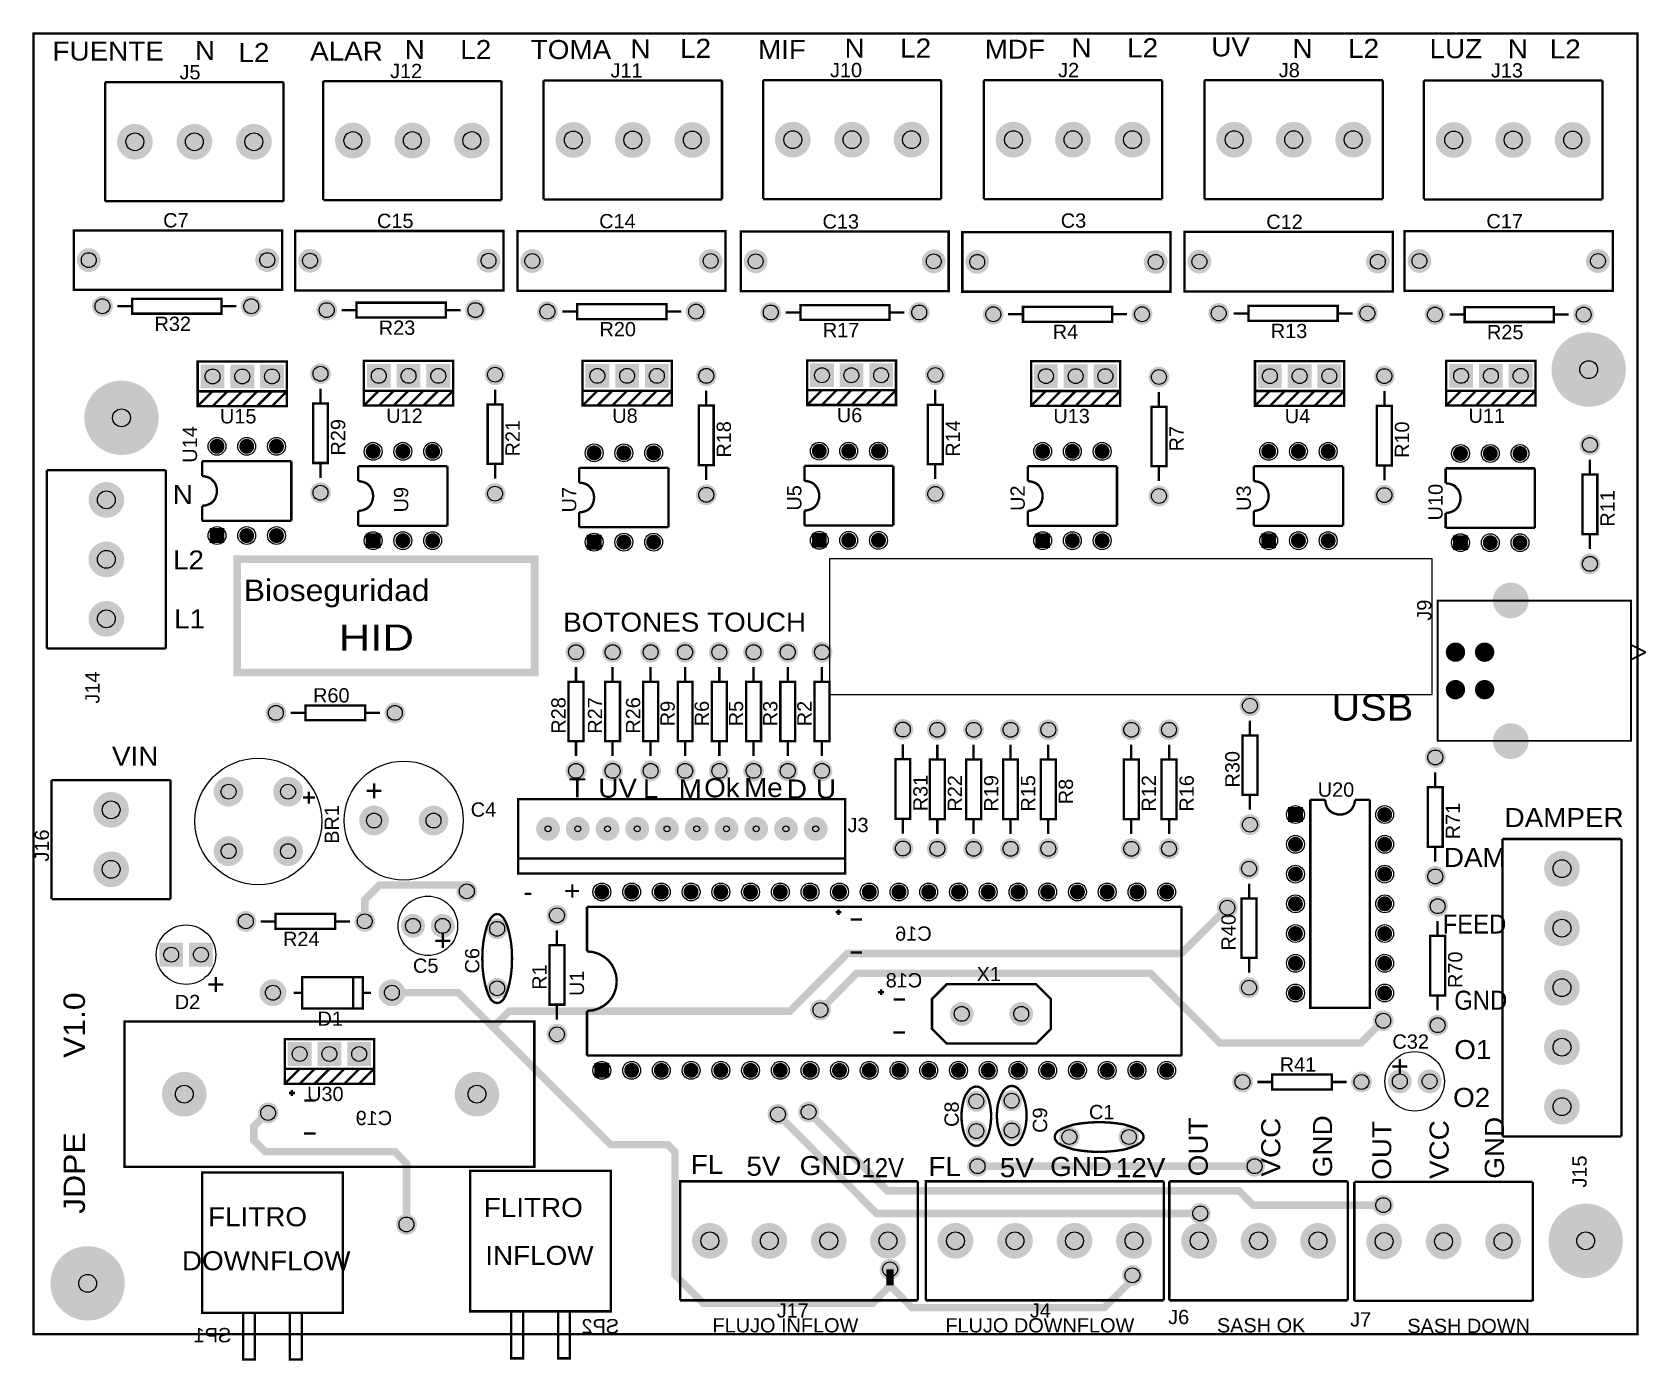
# Model space of a CAD drawing. Extents: x -2.71 to 2.71, y -2.23 to 2.23.
import ezdxf

# ---------------------------------------------------------------- set-up
doc = ezdxf.new("R2010")
doc.units = 0
doc.layers.get('0').update_dxf_attribs({"linetype": 'CONTINUOUS'})

msp = doc.modelspace()

# ---------------------------------------------------------------- texts
at = {"layer": '12632256'}
for s, height, width, p in [('FUENTE', 0.064, 1.09375, (-2.646, 2.138)), ('N', 0.064, 1.09375, (-2.167, 2.14)), ('L2', 0.064, 1.09375, (-2.021, 2.133)), ('ALAR', 0.064, 1.09375, (-1.78, 2.138)), ('N', 0.064, 1.09375, (-1.462, 2.143)), ('L2', 0.064, 1.09375, (-1.275, 2.143)), ('TOMA', 0.064, 1.09375, (-1.038, 2.143)), ('N', 0.064, 1.09375, (-0.703, 2.145)), ('L2', 0.064, 1.09375, (-0.536, 2.147)), ('MIF', 0.064, 1.09375, (-0.274, 2.143)), ('N', 0.064, 1.09375, (0.017, 2.148)), ('L2', 0.064, 1.09375, (0.204, 2.148)), ('MDF', 0.064, 1.09375, (0.488, 2.144)), ('N', 0.064, 1.09375, (0.78, 2.149)), ('L2', 0.064, 1.09375, (0.967, 2.149)), ('UV', 0.064, 1.09375, (1.25, 2.152)), ('N', 0.064, 1.09375, (1.523, 2.147)), ('L2', 0.064, 1.09375, (1.71, 2.147)), ('LUZ', 0.064, 1.09375, (1.984, 2.146)), ('N', 0.064, 1.09375, (2.247, 2.145)), ('L2', 0.064, 1.09375, (2.388, 2.145)), ('J5', 0.048, 1.041667, (-2.219, 2.075)), ('J12', 0.048, 1.041667, (-1.511, 2.079)), ('J11', 0.048, 1.041667, (-0.77, 2.081)), ('J10', 0.048, 1.041667, (-0.032, 2.082)), ('J2', 0.048, 1.041667, (0.735, 2.082)), ('J8', 0.048, 1.041667, (1.477, 2.082)), ('J13', 0.048, 1.041667, (2.19, 2.081)), ('C7', 0.048, 1.041667, (-2.274, 1.577)), ('C15', 0.048, 1.041667, (-1.555, 1.575)), ('C14', 0.048, 1.041667, (-0.808, 1.574)), ('C13', 0.048, 1.041667, (-0.057, 1.573)), ('C3', 0.048, 1.041667, (0.744, 1.576)), ('C12', 0.048, 1.041667, (1.435, 1.572)), ('C17', 0.048, 1.041667, (2.175, 1.574)), ('R32', 0.048, 1.041667, (-2.303, 1.229)), ('R23', 0.048, 1.041667, (-1.549, 1.216)), ('R20', 0.048, 1.041667, (-0.807, 1.211)), ('R17', 0.048, 1.041667, (-0.056, 1.208)), ('R4', 0.048, 1.041667, (0.717, 1.202)), ('R13', 0.048, 1.041667, (1.45, 1.205)), ('R25', 0.048, 1.041667, (2.177, 1.201)), ('U15', 0.048, 1.041667, (-2.083, 0.918)), ('U12', 0.048, 1.041667, (-1.524, 0.92)), ('U8', 0.048, 1.041667, (-0.764, 0.92)), ('U6', 0.048, 1.041667, (-0.009, 0.922)), ('U13', 0.048, 1.041667, (0.719, 0.919)), ('U4', 0.048, 1.041667, (1.497, 0.919)), ('U11', 0.048, 1.041667, (2.115, 0.92)), ('N', 0.064, 1.09375, (-2.242, 0.647)), ('L2', 0.064, 1.09375, (-2.241, 0.427)), ('Bioseguridad', 0.072, 1.111111, (-2.003, 0.321)), ('L1', 0.064, 1.09375, (-2.237, 0.229)), ('BOTONES TOUCH', 0.064, 1.09375, (-0.929, 0.218)), ('HID', 0.088, 1.25, (-1.684, 0.154)), ('R60', 0.048, 1.041667, (-1.77, -0.02)), ('USB', 0.088, 1.136364, (1.654, -0.081)), ('VIN', 0.064, 1.09375, (-2.446, -0.233)), ('T', 0.064, 1.09375, (-0.91, -0.339)), ('UV', 0.064, 1.09375, (-0.811, -0.34)), ('L', 0.064, 1.09375, (-0.661, -0.342)), ('M', 0.064, 1.09375, (-0.541, -0.343)), ('Ok', 0.064, 1.09375, (-0.455, -0.339)), ('Me', 0.064, 1.09375, (-0.321, -0.338)), ('D', 0.064, 1.09375, (-0.177, -0.343)), ('U', 0.064, 1.09375, (-0.079, -0.343)), ('U20', 0.048, 1.041667, (1.608, -0.337)), ('C4', 0.048, 1.041667, (-1.24, -0.404)), ('DAMPER', 0.064, 1.09375, (2.236, -0.439)), ('J3', 0.048, 1.041667, (0.027, -0.456)), ('DAM', 0.064, 1.09375, (2.032, -0.573)), ('+', 0.064, 1.09375, (-0.926, -0.685)), ('-', 0.064, 1.09375, (-1.063, -0.688)), ('FEED', 0.064, 0.9375, (2.028, -0.797)), ('R24', 0.048, 1.041667, (-1.871, -0.839)), ('C5', 0.048, 1.041667, (-1.434, -0.929)), ('X1', 0.048, 1.041667, (0.461, -0.957)), ('D2', 0.048, 1.041667, (-2.235, -1.051)), ('GND', 0.064, 0.9375, (2.067, -1.053)), ('D1', 0.048, 1.041667, (-1.755, -1.107)), ('C32', 0.048, 1.041667, (1.859, -1.184)), ('O1', 0.064, 1.09375, (2.067, -1.219)), ('R41', 0.048, 1.041667, (1.48, -1.261)), ('U30', 0.048, 1.041667, (-1.79, -1.36)), ('O2', 0.064, 1.09375, (2.063, -1.38)), ('C1', 0.048, 1.041667, (0.839, -1.421)), ('FL', 0.064, 1.09375, (-0.5, -1.605)), ('5V', 0.064, 1.09375, (-0.313, -1.611)), ('GND', 0.064, 1.09375, (-0.134, -1.609)), ('12V', 0.064, 0.9375, (0.074, -1.616)), ('FL', 0.064, 1.09375, (0.299, -1.612)), ('5V', 0.064, 1.09375, (0.539, -1.616)), ('GND', 0.064, 1.09375, (0.708, -1.612)), ('12V', 0.064, 1.09375, (0.929, -1.616)), ('FLITRO', 0.064, 1.09375, (-2.123, -1.781)), ('FLITRO', 0.064, 1.09375, (-1.196, -1.75)), ('DOWNFLOW', 0.064, 1.09375, (-2.211, -1.929)), ('INFLOW', 0.064, 1.09375, (-1.191, -1.911)), ('J17', 0.048, 1.041667, (-0.211, -2.088)), ('J4', 0.048, 1.041667, (0.64, -2.088)), ('J6', 0.048, 1.041667, (1.105, -2.11)), ('FLUJO INFLOW', 0.048, 1.041667, (-0.427, -2.138)), ('FLUJO DOWNFLOW', 0.048, 1.041667, (0.356, -2.138)), ('SASH OK', 0.048, 1.041667, (1.269, -2.138)), ('J7', 0.048, 1.041667, (1.717, -2.118)), ('SASH DOWN', 0.048, 1.041667, (1.909, -2.14))]:
    msp.add_text(s, height=height, dxfattribs=dict(at, width=width)).set_placement(p)
for s, height, width, p in [('R29', 0.048, 1.041667, (-1.662, 0.81)), ('R21', 0.048, 1.041667, (-1.075, 0.807)), ('R14', 0.048, 1.041667, (0.405, 0.806)), ('U14', 0.048, 1.041667, (-2.16, 0.786)), ('R18', 0.048, 1.041667, (-0.365, 0.803)), ('R7', 0.048, 1.041667, (1.157, 0.824)), ('R10', 0.048, 1.041667, (1.915, 0.802)), ('U5', 0.048, 1.041667, (-0.128, 0.625)), ('U2', 0.048, 1.041667, (0.623, 0.624)), ('U3', 0.048, 1.041667, (1.383, 0.624)), ('U10', 0.048, 1.041667, (2.028, 0.592)), ('U9', 0.048, 1.041667, (-1.45, 0.619)), ('U7', 0.048, 1.041667, (-0.885, 0.619)), ('R11', 0.048, 1.041667, (2.606, 0.571)), ('J9', 0.048, 1.041667, (1.99, 0.255)), ('J14', 0.048, 1.041667, (-2.488, -0.024)), ('R28', 0.048, 1.041667, (-0.921, -0.125)), ('R27', 0.048, 1.041667, (-0.798, -0.125)), ('R26', 0.048, 1.041667, (-0.67, -0.125)), ('R9', 0.048, 1.041667, (-0.554, -0.1)), ('R6', 0.048, 1.041667, (-0.439, -0.1)), ('R5', 0.048, 1.041667, (-0.324, -0.1)), ('R3', 0.048, 1.041667, (-0.209, -0.1)), ('R2', 0.048, 1.041667, (-0.094, -0.1)), ('R30', 0.048, 1.041667, (1.345, -0.306)), ('R31', 0.048, 1.041667, (0.296, -0.386)), ('R22', 0.048, 1.041667, (0.412, -0.387)), ('R19', 0.048, 1.041667, (0.534, -0.387)), ('R15', 0.048, 1.041667, (0.658, -0.387)), ('R12', 0.048, 1.041667, (1.064, -0.387)), ('R16', 0.048, 1.041667, (1.191, -0.387)), ('R8', 0.048, 1.041667, (0.785, -0.362)), ('BR1', 0.048, 1.041667, (-1.683, -0.495)), ('R71', 0.048, 1.041667, (2.086, -0.48)), ('J16', 0.048, 1.041667, (-2.658, -0.555)), ('R40', 0.048, 1.041667, (1.332, -0.854)), ('C6', 0.048, 1.041667, (-1.211, -0.931)), ('R70', 0.048, 1.041667, (2.094, -0.98)), ('R1', 0.048, 1.041667, (-0.985, -0.986)), ('U1', 0.048, 1.041667, (-0.859, -1.007)), ('V1.0', 0.072, 1.111111, (-2.537, -1.215)), ('C8', 0.048, 1.041667, (0.401, -1.447)), ('C9', 0.048, 1.041667, (0.698, -1.467)), ('OUT', 0.064, 1.09375, (1.238, -1.613)), ('VCC', 0.064, 1.09375, (1.482, -1.614)), ('GND', 0.064, 1.09375, (1.656, -1.616)), ('OUT', 0.064, 1.09375, (1.855, -1.625)), ('VCC', 0.064, 1.09375, (2.048, -1.622)), ('GND', 0.064, 1.09375, (2.234, -1.621)), ('JDPE', 0.072, 1.111111, (-2.537, -1.739)), ('J15', 0.048, 1.041667, (2.512, -1.651))]:
    msp.add_text(s, height=height, rotation=90, dxfattribs=dict(at, width=width)).set_placement(p)
at = {"layer": '12632256', "text_generation_flag": 2, "width": 1.041667}
for s, p in [('C16', (0.31, -0.821)), ('C18', (0.278, -0.978)), ('C19', (-1.504, -1.441)), ('SP2', (-0.741, -2.141)), ('SP1', (-2.045, -2.171))]:
    msp.add_text(s, height=0.048, dxfattribs=at).set_placement(p)

# ---------------------------------------------------------------- blocks, each defined once
blk = doc.blocks.new('EPAD')
at = {"const_width": 0.5}
blk.add_lwpolyline([(-0.25, 0, 1), (0.25, 0, 1)], format="xyb", close=True, dxfattribs=at)
blk = doc.blocks.new('RPAD')
blk.add_trace([(-0.5, -0.5), (-0.5, 0.5), (0.5, -0.5), (0.5, 0.5)])

# ---------------------------------------------------------------- linework, layer by layer
for points, const_width in [([(-2.71, -2.144), (2.683, -2.144), (2.683, 2.229), (-2.71, 2.229), (-2.71, -2.144)], 0.008), ([(-2.469, 2.065), (-2.469, 1.665)], 0.008), ([(-1.869, 2.065), (-2.469, 2.065)], 0.008), ([(-1.869, 2.065), (-1.869, 1.665)], 0.008), ([(-1.736, 2.069), (-1.736, 1.669)], 0.008), ([(-1.136, 2.069), (-1.736, 2.069)], 0.008), ([(-1.136, 2.069), (-1.136, 1.669)], 0.008), ([(-0.995, 2.071), (-0.995, 1.671)], 0.008), ([(-0.395, 2.071), (-0.995, 2.071)], 0.008), ([(-0.395, 2.071), (-0.395, 1.671)], 0.008), ([(-0.257, 2.072), (-0.257, 1.672)], 0.008), ([(0.342, 2.072), (-0.257, 2.072)], 0.008), ([(0.342, 2.072), (0.342, 1.672)], 0.008), ([(0.485, 2.072), (0.485, 1.672)], 0.008), ([(1.085, 2.072), (0.485, 2.072)], 0.008), ([(1.085, 2.072), (1.085, 1.672)], 0.008), ([(1.227, 2.072), (1.227, 1.672)], 0.008), ([(1.827, 2.072), (1.227, 2.072)], 0.008), ([(1.827, 2.072), (1.827, 1.672)], 0.008), ([(1.965, 2.071), (1.965, 1.671)], 0.008), ([(2.565, 2.071), (1.965, 2.071)], 0.008), ([(2.565, 2.071), (2.565, 1.671)], 0.008), ([(-2.469, 1.665), (-1.869, 1.665)], 0.008), ([(-1.736, 1.669), (-1.136, 1.669)], 0.008), ([(-0.995, 1.671), (-0.395, 1.671)], 0.008), ([(-0.257, 1.672), (0.342, 1.672)], 0.008), ([(0.485, 1.672), (1.085, 1.672)], 0.008), ([(1.227, 1.672), (1.827, 1.672)], 0.008), ([(1.965, 1.671), (2.565, 1.671)], 0.008), ([(-2.574, 1.367), (-1.874, 1.367), (-1.874, 1.567), (-2.574, 1.567), (-2.574, 1.367)], 0.008), ([(-1.83, 1.365), (-1.13, 1.365), (-1.13, 1.565), (-1.83, 1.565), (-1.83, 1.365)], 0.008), ([(-1.083, 1.364), (-0.383, 1.364), (-0.383, 1.564), (-1.083, 1.564), (-1.083, 1.364)], 0.008), ([(-0.332, 1.363), (0.367, 1.363), (0.367, 1.563), (-0.332, 1.563), (-0.332, 1.363)], 0.008), ([(0.413, 1.361), (1.113, 1.361), (1.113, 1.561), (0.413, 1.561), (0.413, 1.361)], 0.008), ([(1.16, 1.362), (1.86, 1.362), (1.86, 1.562), (1.16, 1.562), (1.16, 1.362)], 0.008), ([(1.9, 1.364), (2.6, 1.364), (2.6, 1.564), (1.9, 1.564), (1.9, 1.364)], 0.008), ([(-2.378, 1.312), (-2.428, 1.312)], 0.008), ([(-2.378, 1.287), (-2.078, 1.287), (-2.078, 1.337), (-2.378, 1.337), (-2.378, 1.287)], 0.008), ([(-2.028, 1.312), (-2.078, 1.312)], 0.008), ([(-1.624, 1.299), (-1.674, 1.299)], 0.008), ([(-1.624, 1.274), (-1.324, 1.274), (-1.324, 1.324), (-1.624, 1.324), (-1.624, 1.274)], 0.008), ([(-1.274, 1.299), (-1.324, 1.299)], 0.008), ([(-0.882, 1.269), (-0.582, 1.269), (-0.582, 1.319), (-0.882, 1.319), (-0.882, 1.269)], 0.008), ([(-0.131, 1.266), (0.168, 1.266), (0.168, 1.316), (-0.131, 1.316), (-0.131, 1.266)], 0.008), ([(0.617, 1.26), (0.917, 1.26), (0.917, 1.31), (0.617, 1.31), (0.617, 1.26)], 0.008), ([(1.375, 1.263), (1.675, 1.263), (1.675, 1.313), (1.375, 1.313), (1.375, 1.263)], 0.008), ([(2.102, 1.259), (2.402, 1.259), (2.402, 1.309), (2.102, 1.309), (2.102, 1.259)], 0.008), ([(-0.882, 1.294), (-0.932, 1.294)], 0.008), ([(-0.532, 1.294), (-0.582, 1.294)], 0.008), ([(-0.131, 1.291), (-0.181, 1.291)], 0.008), ([(0.218, 1.291), (0.168, 1.291)], 0.008), ([(0.617, 1.285), (0.567, 1.285)], 0.008), ([(0.967, 1.285), (0.917, 1.285)], 0.008), ([(1.375, 1.288), (1.325, 1.288)], 0.008), ([(1.725, 1.288), (1.675, 1.288)], 0.008), ([(2.102, 1.284), (2.052, 1.284)], 0.008), ([(2.452, 1.284), (2.402, 1.284)], 0.008), ([(-2.158, 1.026), (-1.858, 1.026), (-1.858, 1.126), (-2.158, 1.126), (-2.158, 1.026)], 0.008), ([(-1.599, 1.028), (-1.299, 1.028), (-1.299, 1.128), (-1.599, 1.128), (-1.599, 1.028)], 0.008), ([(-0.864, 1.028), (-0.564, 1.028), (-0.564, 1.128), (-0.864, 1.128), (-0.864, 1.028)], 0.008), ([(-0.109, 1.03), (0.19, 1.03), (0.19, 1.13), (-0.109, 1.13), (-0.109, 1.03)], 0.008), ([(0.644, 1.027), (0.944, 1.027), (0.944, 1.127), (0.644, 1.127), (0.644, 1.027)], 0.008), ([(1.397, 1.027), (1.697, 1.027), (1.697, 1.127), (1.397, 1.127), (1.397, 1.027)], 0.008), ([(2.04, 1.028), (2.34, 1.028), (2.34, 1.128), (2.04, 1.128), (2.04, 1.028)], 0.008), ([(-1.745, 1.035), (-1.745, 0.985)], 0.008), ([(-1.299, 1.028), (-1.299, 0.978), (-1.599, 0.978), (-1.599, 1.028)], 0.008), ([(-1.549, 1.028), (-1.599, 0.978)], 0.008), ([(-1.499, 1.028), (-1.549, 0.978)], 0.008), ([(-1.449, 1.028), (-1.499, 0.978)], 0.008), ([(-1.399, 1.028), (-1.449, 0.978)], 0.008), ([(-1.349, 1.028), (-1.399, 0.978)], 0.008), ([(-1.299, 1.028), (-1.349, 0.978)], 0.008), ([(-1.158, 1.032), (-1.158, 0.982)], 0.008), ([(-0.564, 1.028), (-0.564, 0.978), (-0.864, 0.978), (-0.864, 1.028)], 0.008), ([(-0.814, 1.028), (-0.864, 0.978)], 0.008), ([(-0.764, 1.028), (-0.814, 0.978)], 0.008), ([(-0.714, 1.028), (-0.764, 0.978)], 0.008), ([(-0.664, 1.028), (-0.714, 0.978)], 0.008), ([(-0.614, 1.028), (-0.664, 0.978)], 0.008), ([(-0.564, 1.028), (-0.614, 0.978)], 0.008), ([(-0.448, 1.028), (-0.448, 0.978)], 0.008), ([(0.19, 1.03), (0.19, 0.98), (-0.109, 0.98), (-0.109, 1.03)], 0.008), ([(-0.059, 1.03), (-0.109, 0.98)], 0.008), ([(-0.009, 1.03), (-0.059, 0.98)], 0.008), ([(0.04, 1.03), (-0.009, 0.98)], 0.008), ([(0.09, 1.03), (0.04, 0.98)], 0.008), ([(0.14, 1.03), (0.09, 0.98)], 0.008), ([(0.19, 1.03), (0.14, 0.98)], 0.008), ([(0.322, 1.031), (0.322, 0.981)], 0.008), ([(2.34, 1.028), (2.34, 0.978), (2.04, 0.978), (2.04, 1.028)], 0.008), ([(2.09, 1.028), (2.04, 0.978)], 0.008), ([(2.14, 1.028), (2.09, 0.978)], 0.008), ([(2.19, 1.028), (2.14, 0.978)], 0.008), ([(2.24, 1.028), (2.19, 0.978)], 0.008), ([(2.29, 1.028), (2.24, 0.978)], 0.008), ([(2.34, 1.028), (2.29, 0.978)], 0.008), ([(-1.858, 1.026), (-1.858, 0.976), (-2.158, 0.976), (-2.158, 1.026)], 0.008), ([(-2.108, 1.026), (-2.158, 0.976)], 0.008), ([(-2.058, 1.026), (-2.108, 0.976)], 0.008), ([(-2.008, 1.026), (-2.058, 0.976)], 0.008), ([(-1.958, 1.026), (-2.008, 0.976)], 0.008), ([(-1.908, 1.026), (-1.958, 0.976)], 0.008), ([(-1.858, 1.026), (-1.908, 0.976)], 0.008), ([(-1.77, 0.785), (-1.72, 0.785), (-1.72, 0.985), (-1.77, 0.985), (-1.77, 0.785)], 0.008), ([(-1.183, 0.782), (-1.133, 0.782), (-1.133, 0.982), (-1.183, 0.982), (-1.183, 0.782)], 0.008), ([(-0.473, 0.778), (-0.423, 0.778), (-0.423, 0.978), (-0.473, 0.978), (-0.473, 0.778)], 0.008), ([(0.297, 0.781), (0.347, 0.781), (0.347, 0.981), (0.297, 0.981), (0.297, 0.781)], 0.008), ([(0.944, 1.027), (0.944, 0.977), (0.644, 0.977), (0.644, 1.027)], 0.008), ([(0.694, 1.027), (0.644, 0.977)], 0.008), ([(0.744, 1.027), (0.694, 0.977)], 0.008), ([(0.794, 1.027), (0.744, 0.977)], 0.008), ([(0.844, 1.027), (0.794, 0.977)], 0.008), ([(0.894, 1.027), (0.844, 0.977)], 0.008), ([(0.944, 1.027), (0.894, 0.977)], 0.008), ([(1.049, 0.774), (1.099, 0.774), (1.099, 0.974), (1.049, 0.974), (1.049, 0.774)], 0.008), ([(1.074, 1.024), (1.074, 0.974)], 0.008), ([(1.697, 1.027), (1.697, 0.977), (1.397, 0.977), (1.397, 1.027)], 0.008), ([(1.447, 1.027), (1.397, 0.977)], 0.008), ([(1.497, 1.027), (1.447, 0.977)], 0.008), ([(1.547, 1.027), (1.497, 0.977)], 0.008), ([(1.597, 1.027), (1.547, 0.977)], 0.008), ([(1.647, 1.027), (1.597, 0.977)], 0.008), ([(1.697, 1.027), (1.647, 0.977)], 0.008), ([(1.807, 0.777), (1.857, 0.777), (1.857, 0.977), (1.807, 0.977), (1.807, 0.777)], 0.008), ([(1.832, 1.027), (1.832, 0.977)], 0.008), ([(-2.665, 0.761), (-2.265, 0.761)], 0.008), ([(-2.665, 0.761), (-2.665, 0.161)], 0.008), ([(-2.265, 0.161), (-2.265, 0.761)], 0.008), ([(-2.143, 0.741), (-2.143, 0.791)], 0.008), ([(-2.143, 0.791), (-1.843, 0.791)], 0.008), ([(-1.843, 0.591), (-1.843, 0.791)], 0.008), ([(-1.745, 0.785), (-1.745, 0.735)], 0.008), ([(-1.618, 0.724), (-1.618, 0.774)], 0.008), ([(-1.618, 0.774), (-1.318, 0.774)], 0.008), ([(-1.318, 0.574), (-1.318, 0.774)], 0.008), ([(-1.158, 0.782), (-1.158, 0.732)], 0.008), ([(-0.875, 0.719), (-0.875, 0.769)], 0.008), ([(-0.875, 0.769), (-0.575, 0.769)], 0.008), ([(-0.575, 0.569), (-0.575, 0.769)], 0.008), ([(-0.448, 0.778), (-0.448, 0.728)], 0.008), ([(-0.118, 0.725), (-0.118, 0.775)], 0.008), ([(-0.118, 0.775), (0.181, 0.775)], 0.008), ([(0.181, 0.575), (0.181, 0.775)], 0.008), ([(0.322, 0.781), (0.322, 0.731)], 0.008), ([(0.633, 0.724), (0.633, 0.774)], 0.008), ([(0.633, 0.774), (0.933, 0.774)], 0.008), ([(0.933, 0.574), (0.933, 0.774)], 0.008), ([(1.074, 0.774), (1.074, 0.724)], 0.008), ([(1.393, 0.724), (1.393, 0.774)], 0.008), ([(1.393, 0.774), (1.693, 0.774)], 0.008), ([(1.693, 0.574), (1.693, 0.774)], 0.008), ([(1.832, 0.777), (1.832, 0.727)], 0.008), ([(2.038, 0.717), (2.038, 0.767)], 0.008), ([(2.038, 0.767), (2.338, 0.767)], 0.008), ([(2.338, 0.567), (2.338, 0.767)], 0.008), ([(2.523, 0.796), (2.523, 0.746)], 0.008), ([(-2.093, 0.691), (-2.094, 0.701), (-2.097, 0.711), (-2.101, 0.719), (-2.107, 0.726), (-2.114, 0.733), (-2.123, 0.737), (-2.133, 0.74), (-2.143, 0.741)], 0.008), ([(-1.568, 0.674), (-1.569, 0.684), (-1.572, 0.694), (-1.576, 0.702), (-1.582, 0.71), (-1.589, 0.716), (-1.598, 0.72), (-1.608, 0.723), (-1.618, 0.724)], 0.008), ([(-0.825, 0.669), (-0.826, 0.679), (-0.829, 0.689), (-0.833, 0.697), (-0.839, 0.704), (-0.846, 0.711), (-0.855, 0.715), (-0.865, 0.718), (-0.875, 0.719)], 0.008), ([(-0.068, 0.675), (-0.069, 0.685), (-0.072, 0.695), (-0.076, 0.703), (-0.082, 0.71), (-0.089, 0.717), (-0.098, 0.721), (-0.108, 0.724), (-0.118, 0.725)], 0.008), ([(0.683, 0.674), (0.682, 0.684), (0.679, 0.694), (0.675, 0.702), (0.669, 0.71), (0.662, 0.716), (0.653, 0.72), (0.643, 0.723), (0.633, 0.724)], 0.008), ([(1.443, 0.674), (1.442, 0.684), (1.439, 0.694), (1.435, 0.702), (1.429, 0.71), (1.422, 0.716), (1.413, 0.72), (1.403, 0.723), (1.393, 0.724)], 0.008), ([(2.088, 0.667), (2.087, 0.677), (2.084, 0.687), (2.08, 0.695), (2.074, 0.702), (2.067, 0.709), (2.058, 0.713), (2.048, 0.716), (2.038, 0.717)], 0.008), ([(2.498, 0.546), (2.548, 0.546), (2.548, 0.746), (2.498, 0.746), (2.498, 0.546)], 0.008), ([(-2.093, 0.691), (-2.094, 0.681), (-2.097, 0.671), (-2.101, 0.662), (-2.107, 0.655), (-2.114, 0.649), (-2.123, 0.645), (-2.133, 0.642), (-2.143, 0.641)], 0.008), ([(-1.568, 0.674), (-1.569, 0.664), (-1.572, 0.654), (-1.576, 0.645), (-1.582, 0.638), (-1.589, 0.632), (-1.598, 0.628), (-1.608, 0.625), (-1.618, 0.624)], 0.008), ([(-0.825, 0.669), (-0.826, 0.659), (-0.829, 0.649), (-0.833, 0.64), (-0.839, 0.633), (-0.846, 0.627), (-0.855, 0.623), (-0.865, 0.62), (-0.875, 0.619)], 0.008), ([(-0.068, 0.675), (-0.069, 0.665), (-0.072, 0.655), (-0.076, 0.646), (-0.082, 0.639), (-0.089, 0.633), (-0.098, 0.629), (-0.108, 0.626), (-0.118, 0.625)], 0.008), ([(0.683, 0.674), (0.682, 0.664), (0.679, 0.654), (0.675, 0.645), (0.669, 0.638), (0.662, 0.632), (0.653, 0.628), (0.643, 0.625), (0.633, 0.624)], 0.008), ([(1.443, 0.674), (1.442, 0.664), (1.439, 0.654), (1.435, 0.645), (1.429, 0.638), (1.422, 0.632), (1.413, 0.628), (1.403, 0.625), (1.393, 0.624)], 0.008), ([(2.088, 0.667), (2.087, 0.657), (2.084, 0.647), (2.08, 0.638), (2.074, 0.631), (2.067, 0.625), (2.058, 0.621), (2.048, 0.618), (2.038, 0.617)], 0.008), ([(-2.143, 0.591), (-2.143, 0.641)], 0.008), ([(-1.618, 0.574), (-1.618, 0.624)], 0.008), ([(-0.875, 0.569), (-0.875, 0.619)], 0.008), ([(-0.118, 0.575), (-0.118, 0.625)], 0.008), ([(0.633, 0.574), (0.633, 0.624)], 0.008), ([(1.393, 0.574), (1.393, 0.624)], 0.008), ([(2.038, 0.567), (2.038, 0.617)], 0.008), ([(-2.143, 0.591), (-1.843, 0.591)], 0.008), ([(-1.618, 0.574), (-1.318, 0.574)], 0.008), ([(-0.875, 0.569), (-0.575, 0.569)], 0.008), ([(-0.118, 0.575), (0.181, 0.575)], 0.008), ([(0.633, 0.574), (0.933, 0.574)], 0.008), ([(1.393, 0.574), (1.693, 0.574)], 0.008), ([(2.038, 0.567), (2.338, 0.567)], 0.008), ([(2.523, 0.546), (2.523, 0.496)], 0.008), ([(-2.025, 0.081), (-1.025, 0.081), (-1.025, 0.462), (-2.025, 0.462), (-2.025, 0.081)], 0.026), ([(2.661, -0.149), (2.661, 0.322), (2.011, 0.322), (2.011, -0.149), (2.661, -0.149)], 0.006), ([(-2.665, 0.161), (-2.265, 0.161)], 0.008), ([(2.661, 0.174), (2.711, 0.149)], 0.006), ([(2.661, 0.124), (2.711, 0.149)], 0.006), ([(-0.886, 0.049), (-0.886, 0.099)], 0.008), ([(-0.763, 0.049), (-0.763, 0.099)], 0.008), ([(-0.635, 0.049), (-0.635, 0.099)], 0.008), ([(-0.519, 0.049), (-0.519, 0.099)], 0.008), ([(-0.404, 0.049), (-0.404, 0.099)], 0.008), ([(-0.289, 0.049), (-0.289, 0.099)], 0.008), ([(-0.174, 0.049), (-0.174, 0.099)], 0.008), ([(-0.059, 0.049), (-0.059, 0.099)], 0.008), ([(-0.911, -0.15), (-0.861, -0.15), (-0.861, 0.049), (-0.911, 0.049), (-0.911, -0.15)], 0.008), ([(-0.788, -0.15), (-0.738, -0.15), (-0.738, 0.049), (-0.788, 0.049), (-0.788, -0.15)], 0.008), ([(-0.66, -0.15), (-0.61, -0.15), (-0.61, 0.049), (-0.66, 0.049), (-0.66, -0.15)], 0.008), ([(-0.544, -0.15), (-0.494, -0.15), (-0.494, 0.049), (-0.544, 0.049), (-0.544, -0.15)], 0.008), ([(-0.429, -0.15), (-0.379, -0.15), (-0.379, 0.049), (-0.429, 0.049), (-0.429, -0.15)], 0.008), ([(-0.314, -0.15), (-0.264, -0.15), (-0.264, 0.049), (-0.314, 0.049), (-0.314, -0.15)], 0.008), ([(-0.199, -0.15), (-0.149, -0.15), (-0.149, 0.049), (-0.199, 0.049), (-0.199, -0.15)], 0.008), ([(-0.084, -0.15), (-0.034, -0.15), (-0.034, 0.049), (-0.084, 0.049), (-0.084, -0.15)], 0.008), ([(-1.845, -0.055), (-1.795, -0.055)], 0.008), ([(-1.795, -0.08), (-1.595, -0.08), (-1.595, -0.03), (-1.795, -0.03), (-1.795, -0.08)], 0.008), ([(-1.595, -0.055), (-1.545, -0.055)], 0.008), ([(1.38, -0.131), (1.38, -0.081)], 0.008), ([(-0.886, -0.2), (-0.886, -0.15)], 0.008), ([(-0.763, -0.2), (-0.763, -0.15)], 0.008), ([(-0.635, -0.2), (-0.635, -0.15)], 0.008), ([(-0.519, -0.2), (-0.519, -0.15)], 0.008), ([(-0.404, -0.2), (-0.404, -0.15)], 0.008), ([(-0.289, -0.2), (-0.289, -0.15)], 0.008), ([(-0.174, -0.2), (-0.174, -0.15)], 0.008), ([(-0.059, -0.2), (-0.059, -0.15)], 0.008), ([(0.213, -0.161), (0.213, -0.211)], 0.008), ([(0.329, -0.162), (0.329, -0.212)], 0.008), ([(0.451, -0.162), (0.451, -0.212)], 0.008), ([(0.575, -0.162), (0.575, -0.212)], 0.008), ([(0.702, -0.162), (0.702, -0.212)], 0.008), ([(0.981, -0.162), (0.981, -0.212)], 0.008), ([(1.108, -0.162), (1.108, -0.212)], 0.008), ([(1.355, -0.331), (1.405, -0.331), (1.405, -0.131), (1.355, -0.131), (1.355, -0.331)], 0.008), ([(0.188, -0.411), (0.238, -0.411), (0.238, -0.211), (0.188, -0.211), (0.188, -0.411)], 0.008), ([(0.304, -0.412), (0.354, -0.412), (0.354, -0.212), (0.304, -0.212), (0.304, -0.412)], 0.008), ([(0.426, -0.412), (0.476, -0.412), (0.476, -0.212), (0.426, -0.212), (0.426, -0.412)], 0.008), ([(0.55, -0.412), (0.6, -0.412), (0.6, -0.212), (0.55, -0.212), (0.55, -0.412)], 0.008), ([(0.677, -0.412), (0.727, -0.412), (0.727, -0.212), (0.677, -0.212), (0.677, -0.412)], 0.008), ([(0.956, -0.412), (1.006, -0.412), (1.006, -0.212), (0.956, -0.212), (0.956, -0.412)], 0.008), ([(1.083, -0.412), (1.133, -0.412), (1.133, -0.212), (1.083, -0.212), (1.083, -0.412)], 0.008), ([(2.003, -0.255), (2.003, -0.305)], 0.008), ([(-2.649, -0.281), (-2.249, -0.281)], 0.008), ([(-2.649, -0.681), (-2.649, -0.281)], 0.008), ([(-2.249, -0.681), (-2.249, -0.281)], 0.008), ([(-1.784, -0.32), (-1.784, -0.36)], 0.008), ([(-1.59, -0.317), (-1.54, -0.317)], 0.008), ([(-1.565, -0.292), (-1.565, -0.342)], 0.008), ([(1.978, -0.505), (2.028, -0.505), (2.028, -0.305), (1.978, -0.305), (1.978, -0.505)], 0.008), ([(-1.764, -0.34), (-1.804, -0.34)], 0.008), ([(-1.08, -0.595), (0.019, -0.595), (0.019, -0.345), (-1.08, -0.345), (-1.08, -0.595)], 0.008), ([(1.38, -0.381), (1.38, -0.331)], 0.008), ([(1.583, -0.347), (1.633, -0.347)], 0.008), ([(1.583, -0.347), (1.583, -1.047), (1.783, -1.047), (1.783, -0.347)], 0.008), ([(1.683, -0.397), (1.673, -0.396), (1.663, -0.393), (1.654, -0.389), (1.647, -0.383), (1.641, -0.376), (1.637, -0.367), (1.634, -0.357), (1.633, -0.347)], 0.008), ([(1.683, -0.397), (1.693, -0.396), (1.703, -0.393), (1.711, -0.389), (1.718, -0.383), (1.724, -0.376), (1.729, -0.367), (1.732, -0.357), (1.733, -0.347)], 0.008), ([(1.733, -0.347), (1.783, -0.347)], 0.008), ([(0.213, -0.411), (0.213, -0.461)], 0.008), ([(0.329, -0.412), (0.329, -0.462)], 0.008), ([(0.451, -0.412), (0.451, -0.462)], 0.008), ([(0.575, -0.412), (0.575, -0.462)], 0.008), ([(0.702, -0.412), (0.702, -0.462)], 0.008), ([(0.981, -0.412), (0.981, -0.462)], 0.008), ([(1.108, -0.412), (1.108, -0.462)], 0.008), ([(2.629, -0.479), (2.229, -0.479)], 0.008), ([(2.229, -0.479), (2.229, -1.479)], 0.008), ([(2.629, -1.479), (2.629, -0.479)], 0.008), ([(0.019, -0.545), (-1.08, -0.545)], 0.008), ([(2.003, -0.505), (2.003, -0.555)], 0.008), ([(-1.596, -0.756), (-1.596, -0.683), (-1.547, -0.634), (-1.274, -0.634), (-1.253, -0.655)], 0.025), ([(1.377, -0.629), (1.377, -0.679)], 0.008), ([(-2.649, -0.681), (-2.249, -0.681)], 0.008), ([(-1.165, -1.112), (-1.111, -1.058), (-0.167, -1.058), (0.026, -0.864), (1.149, -0.864), (1.304, -0.71)], 0.025), ([(-0.849, -0.857), (-0.849, -0.707)], 0.008), ([(-0.849, -0.707), (1.15, -0.707)], 0.008), ([(1.15, -0.707), (1.15, -1.207)], 0.008), ([(1.352, -0.879), (1.402, -0.879), (1.402, -0.679), (1.352, -0.679), (1.352, -0.879)], 0.008), ([(-1.896, -0.756), (-1.946, -0.756)], 0.008), ([(-1.896, -0.781), (-1.696, -0.781), (-1.696, -0.731), (-1.896, -0.731), (-1.896, -0.781)], 0.008), ([(-1.646, -0.756), (-1.696, -0.756)], 0.008), ([(-1.151, -0.731), (-1.156, -0.732), (-1.161, -0.734), (-1.171, -0.743), (-1.179, -0.756), (-1.186, -0.774), (-1.192, -0.797), (-1.197, -0.822), (-1.2, -0.85), (-1.201, -0.881)], 0.008), ([(-1.151, -0.731), (-1.146, -0.732), (-1.141, -0.734), (-1.131, -0.743), (-1.123, -0.756), (-1.116, -0.774), (-1.11, -0.797), (-1.105, -0.822), (-1.102, -0.85), (-1.101, -0.881)], 0.008), ([(0.006, -0.725), (-0.013, -0.725)], 0.008), ([(-0.003, -0.735), (-0.003, -0.715)], 0.008), ([(0.076, -0.75), (0.038, -0.75)], 0.008), ([(2.011, -0.755), (2.011, -0.805)], 0.008), ([(-1.334, -0.846), (-1.334, -0.796)], 0.008), ([(-0.95, -0.836), (-0.95, -0.786)], 0.008), ([(1.986, -1.005), (2.036, -1.005), (2.036, -0.805), (1.986, -0.805), (1.986, -1.005)], 0.008), ([(-1.309, -0.821), (-1.359, -0.821)], 0.008), ([(-0.975, -1.036), (-0.925, -1.036), (-0.925, -0.836), (-0.975, -0.836), (-0.975, -1.036)], 0.008), ([(-0.749, -0.957), (-0.751, -0.937), (-0.757, -0.918), (-0.766, -0.901), (-0.778, -0.886), (-0.793, -0.874), (-0.81, -0.865), (-0.829, -0.859), (-0.849, -0.857)], 0.008), ([(0.076, -0.861), (0.037, -0.861)], 0.008), ([(-1.151, -1.031), (-1.161, -1.028), (-1.171, -1.02), (-1.179, -1.006), (-1.186, -0.988), (-1.192, -0.966), (-1.197, -0.94), (-1.2, -0.912), (-1.201, -0.881)], 0.008), ([(-1.151, -1.031), (-1.141, -1.028), (-1.131, -1.02), (-1.123, -1.006), (-1.116, -0.988), (-1.11, -0.966), (-1.105, -0.94), (-1.102, -0.912), (-1.101, -0.881)], 0.008), ([(-0.064, -1.054), (0.057, -0.931), (0.065, -0.931), (1.046, -0.931), (1.279, -1.165), (1.753, -1.165), (1.828, -1.09)], 0.025), ([(1.377, -0.879), (1.377, -0.929)], 0.008), ([(-2.072, -0.968), (-2.122, -0.968)], 0.008), ([(-2.097, -0.993), (-2.097, -0.943)], 0.008), ([(-1.807, -1.049), (-1.603, -1.049), (-1.603, -0.944), (-1.807, -0.944), (-1.807, -1.049)], 0.008), ([(-1.635, -1.048), (-1.635, -0.945)], 0.008), ([(-0.749, -0.957), (-0.751, -0.978), (-0.757, -0.997), (-0.766, -1.014), (-0.778, -1.028), (-0.793, -1.04), (-0.81, -1.049), (-0.829, -1.055), (-0.849, -1.057)], 0.008), ([(0.361, -0.967), (0.661, -0.967), (0.711, -1.017), (0.711, -1.117), (0.661, -1.167), (0.361, -1.167), (0.311, -1.117), (0.311, -1.017), (0.361, -0.967)], 0.008), ([(-1.807, -0.996), (-1.835, -0.996)], 0.008), ([(-1.575, -0.996), (-1.603, -0.996)], 0.008), ([(-1.505, -0.996), (-1.281, -0.996), (-1.165, -1.112), (-0.769, -1.507), (-0.577, -1.507), (-0.553, -1.532), (-0.553, -1.945), (-0.458, -2.04), (0.111, -2.04), (0.17, -1.98)], 0.025), ([(0.15, -0.994), (0.13, -0.994)], 0.008), ([(0.14, -1.004), (0.14, -0.984)], 0.008), ([(0.22, -1.019), (0.182, -1.019)], 0.008), ([(2.011, -1.005), (2.011, -1.055)], 0.008), ([(-0.95, -1.086), (-0.95, -1.036)], 0.008), ([(-0.849, -1.207), (-0.849, -1.057)], 0.008), ([(-2.404, -1.581), (-1.026, -1.581), (-1.026, -1.093), (-2.404, -1.093), (-2.404, -1.581)], 0.008), ([(0.22, -1.13), (0.181, -1.13)], 0.008), ([(-1.865, -1.252), (-1.565, -1.252), (-1.565, -1.152), (-1.865, -1.152), (-1.865, -1.252)], 0.008), ([(-1.565, -1.252), (-1.565, -1.302), (-1.865, -1.302), (-1.865, -1.252)], 0.008), ([(-1.815, -1.252), (-1.865, -1.302)], 0.008), ([(-1.765, -1.252), (-1.815, -1.302)], 0.008), ([(-1.715, -1.252), (-1.765, -1.302)], 0.008), ([(-1.665, -1.252), (-1.715, -1.302)], 0.008), ([(-1.615, -1.252), (-1.665, -1.302)], 0.008), ([(-1.565, -1.252), (-1.615, -1.302)], 0.008), ([(-0.849, -1.207), (1.15, -1.207)], 0.008), ([(1.859, -1.244), (1.909, -1.244)], 0.008), ([(1.884, -1.219), (1.884, -1.269)], 0.008), ([(1.405, -1.296), (1.455, -1.296)], 0.008), ([(1.455, -1.321), (1.655, -1.321), (1.655, -1.271), (1.455, -1.271), (1.455, -1.321)], 0.008), ([(1.655, -1.296), (1.705, -1.296)], 0.008), ([(-1.831, -1.333), (-1.851, -1.333)], 0.008), ([(-1.841, -1.343), (-1.841, -1.323)], 0.008), ([(-1.761, -1.358), (-1.799, -1.358)], 0.008), ([(0.46, -1.311), (0.45, -1.313), (0.44, -1.319), (0.432, -1.328), (0.424, -1.34), (0.418, -1.355), (0.414, -1.372), (0.411, -1.391), (0.41, -1.411)], 0.008), ([(0.46, -1.311), (0.47, -1.313), (0.48, -1.319), (0.488, -1.328), (0.496, -1.34), (0.502, -1.355), (0.506, -1.372), (0.509, -1.391), (0.51, -1.411)], 0.008), ([(0.579, -1.309), (0.569, -1.311), (0.559, -1.317), (0.551, -1.326), (0.544, -1.338), (0.538, -1.353), (0.533, -1.37), (0.53, -1.389), (0.529, -1.409)], 0.008), ([(0.579, -1.309), (0.589, -1.311), (0.599, -1.317), (0.607, -1.326), (0.614, -1.338), (0.62, -1.353), (0.625, -1.37), (0.628, -1.389), (0.629, -1.409)], 0.008), ([(-1.456, -1.775), (-1.456, -1.57), (-1.495, -1.53), (-1.931, -1.53), (-1.969, -1.492), (-1.969, -1.445), (-1.924, -1.4), (-1.921, -1.4)], 0.025), ([(1.213, -1.738), (0.125, -1.738), (-0.207, -1.405)], 0.025), ([(1.828, -1.71), (1.391, -1.71), (1.344, -1.662), (0.161, -1.662), (-0.104, -1.397)], 0.025), ([(0.46, -1.511), (0.45, -1.509), (0.44, -1.503), (0.432, -1.494), (0.424, -1.482), (0.418, -1.467), (0.414, -1.45), (0.411, -1.431), (0.41, -1.411)], 0.008), ([(0.46, -1.511), (0.47, -1.509), (0.48, -1.503), (0.488, -1.494), (0.496, -1.482), (0.502, -1.467), (0.506, -1.45), (0.509, -1.431), (0.51, -1.411)], 0.008), ([(0.579, -1.509), (0.569, -1.507), (0.559, -1.501), (0.551, -1.492), (0.544, -1.48), (0.538, -1.465), (0.533, -1.448), (0.53, -1.429), (0.529, -1.409)], 0.008), ([(0.579, -1.509), (0.589, -1.507), (0.599, -1.501), (0.607, -1.492), (0.614, -1.48), (0.62, -1.465), (0.625, -1.448), (0.628, -1.429), (0.629, -1.409)], 0.008), ([(-1.761, -1.469), (-1.8, -1.469)], 0.008), ([(0.723, -1.481), (0.726, -1.471), (0.734, -1.461), (0.748, -1.453), (0.766, -1.446), (0.788, -1.439), (0.814, -1.435), (0.842, -1.432), (0.873, -1.431)], 0.008), ([(1.023, -1.481), (1.02, -1.471), (1.011, -1.461), (0.998, -1.453), (0.98, -1.446), (0.958, -1.439), (0.932, -1.435), (0.904, -1.432), (0.873, -1.431)], 0.008), ([(0.723, -1.481), (0.726, -1.491), (0.734, -1.501), (0.748, -1.509), (0.766, -1.516), (0.788, -1.523), (0.814, -1.527), (0.842, -1.53), (0.873, -1.531)], 0.008), ([(1.023, -1.481), (1.02, -1.491), (1.011, -1.501), (0.998, -1.509), (0.98, -1.516), (0.958, -1.523), (0.932, -1.527), (0.904, -1.53), (0.873, -1.531)], 0.008), ([(2.629, -1.479), (2.229, -1.479)], 0.008), ([(0.464, -1.579), (1.396, -1.579)], 0.025), ([(-2.143, -2.072), (-1.67, -2.072), (-1.67, -1.6), (-2.143, -1.6), (-2.143, -2.072)], 0.008), ([(-1.242, -2.067), (-0.769, -2.067), (-0.769, -1.595), (-1.242, -1.595), (-1.242, -2.067)], 0.008), ([(-0.536, -2.03), (-0.536, -1.63), (0.263, -1.63)], 0.008), ([(0.263, -2.03), (0.263, -1.63)], 0.008), ([(0.29, -2.03), (0.29, -1.63), (1.09, -1.63)], 0.008), ([(1.09, -2.03), (1.09, -1.63)], 0.008), ([(1.109, -1.63), (1.109, -2.03)], 0.008), ([(1.709, -1.63), (1.109, -1.63)], 0.008), ([(1.709, -1.63), (1.709, -2.03)], 0.008), ([(1.731, -1.632), (1.731, -2.032)], 0.008), ([(2.331, -1.632), (1.731, -1.632)], 0.008), ([(2.331, -1.632), (2.331, -2.032)], 0.008), ([(0.17, -1.98), (0.17, -1.926)], 0.025), ([(0.17, -1.98), (0.244, -2.055), (0.89, -2.055), (0.985, -1.96), (0.985, -1.946)], 0.025), ([(0.263, -2.03), (-0.536, -2.03)], 0.008), ([(1.09, -2.03), (0.29, -2.03)], 0.008), ([(1.109, -2.03), (1.709, -2.03)], 0.008), ([(1.731, -2.032), (2.331, -2.032)], 0.008), ([(-2.005, -2.229), (-1.966, -2.229), (-1.966, -2.072), (-2.005, -2.072), (-2.005, -2.229)], 0.008), ([(-1.848, -2.229), (-1.808, -2.229), (-1.808, -2.072), (-1.848, -2.072), (-1.848, -2.229)], 0.008), ([(-1.104, -2.225), (-1.064, -2.225), (-1.064, -2.067), (-1.104, -2.067), (-1.104, -2.225)], 0.008), ([(-0.946, -2.225), (-0.907, -2.225), (-0.907, -2.067), (-0.946, -2.067), (-0.946, -2.225)], 0.008)]:
    msp.add_lwpolyline(points, dxfattribs=dict(const_width=const_width))
msp.add_lwpolyline([(-0.034, 0.007), (1.993, 0.007), (1.993, 0.463), (-0.034, 0.463), (-0.034, 0.007)])
for centre, radius in [((-0.895, 1.871), 0.03), ((-0.695, 1.871), 0.03), ((-0.495, 1.871), 0.03), ((-0.157, 1.872), 0.03), ((0.042, 1.872), 0.03), ((0.242, 1.872), 0.03), ((0.585, 1.872), 0.03), ((0.785, 1.872), 0.03), ((0.985, 1.872), 0.03), ((1.327, 1.872), 0.03), ((1.527, 1.872), 0.03), ((1.727, 1.872), 0.03), ((2.065, 1.871), 0.03), ((2.265, 1.871), 0.03), ((2.465, 1.871), 0.03), ((-2.369, 1.865), 0.03), ((-2.169, 1.865), 0.03), ((-1.969, 1.865), 0.03), ((-1.636, 1.869), 0.03), ((-1.436, 1.869), 0.03), ((-1.236, 1.869), 0.03), ((-2.524, 1.467), 0.025), ((-1.924, 1.467), 0.025), ((-1.78, 1.465), 0.025), ((-1.18, 1.465), 0.025), ((-1.033, 1.464), 0.025), ((-0.433, 1.464), 0.025), ((-0.282, 1.463), 0.025), ((0.317, 1.463), 0.025), ((0.463, 1.461), 0.025), ((1.063, 1.461), 0.025), ((1.21, 1.462), 0.025), ((1.81, 1.462), 0.025), ((1.95, 1.464), 0.025), ((2.55, 1.464), 0.025), ((-2.478, 1.312), 0.025), ((-1.978, 1.312), 0.025), ((-1.724, 1.299), 0.025), ((-1.224, 1.299), 0.025), ((-0.982, 1.294), 0.025), ((-0.482, 1.294), 0.025), ((-0.231, 1.291), 0.025), ((0.268, 1.291), 0.025), ((0.517, 1.285), 0.025), ((1.017, 1.285), 0.025), ((1.275, 1.288), 0.025), ((1.775, 1.288), 0.025), ((2.002, 1.284), 0.025), ((2.502, 1.284), 0.025), ((-2.108, 1.076), 0.025), ((-2.008, 1.076), 0.025), ((-1.908, 1.076), 0.025), ((-1.745, 1.085), 0.025), ((-1.549, 1.078), 0.025), ((-1.449, 1.078), 0.025), ((-1.349, 1.078), 0.025), ((-1.158, 1.082), 0.025), ((-0.814, 1.078), 0.025), ((-0.714, 1.078), 0.025), ((-0.614, 1.078), 0.025), ((-0.448, 1.078), 0.025), ((-0.059, 1.08), 0.025), ((0.04, 1.08), 0.025), ((0.14, 1.08), 0.025), ((0.322, 1.081), 0.025), ((0.694, 1.077), 0.025), ((0.794, 1.077), 0.025), ((0.894, 1.077), 0.025), ((1.074, 1.074), 0.025), ((1.447, 1.077), 0.025), ((1.547, 1.077), 0.025), ((1.647, 1.077), 0.025), ((1.832, 1.077), 0.025), ((2.09, 1.078), 0.025), ((2.19, 1.078), 0.025), ((2.29, 1.078), 0.025), ((2.519, 1.099), 0.03), ((-2.414, 0.937), 0.03), ((-2.093, 0.841), 0.03), ((-1.993, 0.841), 0.03), ((-1.893, 0.841), 0.03), ((2.523, 0.846), 0.025), ((-1.568, 0.824), 0.03), ((-1.468, 0.824), 0.03), ((-1.368, 0.824), 0.03), ((-0.825, 0.819), 0.03), ((-0.725, 0.819), 0.03), ((-0.625, 0.819), 0.03), ((-0.068, 0.825), 0.03), ((0.031, 0.825), 0.03), ((0.131, 0.825), 0.03), ((0.683, 0.824), 0.03), ((0.783, 0.824), 0.03), ((0.883, 0.824), 0.03), ((1.443, 0.824), 0.03), ((1.543, 0.824), 0.03), ((1.643, 0.824), 0.03), ((2.088, 0.817), 0.03), ((2.188, 0.817), 0.03), ((2.288, 0.817), 0.03), ((-1.745, 0.685), 0.025), ((-1.158, 0.682), 0.025), ((0.322, 0.681), 0.025), ((-2.465, 0.661), 0.03), ((-0.448, 0.678), 0.025), ((1.074, 0.674), 0.025), ((1.832, 0.677), 0.025), ((-2.093, 0.541), 0.03), ((-1.993, 0.541), 0.03), ((-1.893, 0.541), 0.03), ((-1.568, 0.524), 0.03), ((-1.468, 0.524), 0.03), ((-1.368, 0.524), 0.03), ((-0.825, 0.519), 0.03), ((-0.725, 0.519), 0.03), ((-0.625, 0.519), 0.03), ((-0.068, 0.525), 0.03), ((0.031, 0.525), 0.03), ((0.131, 0.525), 0.03), ((0.683, 0.524), 0.03), ((0.783, 0.524), 0.03), ((0.883, 0.524), 0.03), ((1.443, 0.524), 0.03), ((1.543, 0.524), 0.03), ((1.643, 0.524), 0.03), ((2.088, 0.517), 0.03), ((2.188, 0.517), 0.03), ((2.288, 0.517), 0.03), ((-2.465, 0.461), 0.03), ((2.523, 0.446), 0.025), ((-2.465, 0.261), 0.03), ((-0.886, 0.149), 0.025), ((-0.763, 0.149), 0.025), ((-0.635, 0.149), 0.025), ((-0.519, 0.149), 0.025), ((-0.404, 0.149), 0.025), ((-0.289, 0.149), 0.025), ((-0.174, 0.149), 0.025), ((-0.059, 0.149), 0.025), ((-1.895, -0.055), 0.025), ((-1.495, -0.055), 0.025), ((1.38, -0.031), 0.025), ((0.213, -0.111), 0.025), ((0.329, -0.112), 0.025), ((0.451, -0.112), 0.025), ((0.575, -0.112), 0.025), ((0.702, -0.112), 0.025), ((0.981, -0.112), 0.025), ((1.108, -0.112), 0.025), ((2.003, -0.205), 0.025), ((-0.886, -0.25), 0.025), ((-0.763, -0.25), 0.025), ((-0.635, -0.25), 0.025), ((-0.519, -0.25), 0.025), ((-0.404, -0.25), 0.025), ((-0.289, -0.25), 0.025), ((-0.174, -0.25), 0.025), ((-0.059, -0.25), 0.025), ((-2.054, -0.32), 0.025), ((-1.854, -0.32), 0.025), ((-2.449, -0.381), 0.03), ((1.533, -0.397), 0.03), ((1.833, -0.397), 0.03), ((-1.565, -0.417), 0.025), ((-1.365, -0.417), 0.025), ((1.38, -0.431), 0.025), ((-0.98, -0.445), 0.01), ((-0.88, -0.445), 0.01), ((-0.78, -0.445), 0.01), ((-0.68, -0.445), 0.01), ((-0.58, -0.445), 0.01), ((-0.48, -0.445), 0.01), ((-0.38, -0.445), 0.01), ((-0.28, -0.445), 0.01), ((-0.18, -0.445), 0.01), ((-0.08, -0.445), 0.01), ((0.213, -0.511), 0.025), ((0.329, -0.512), 0.025), ((0.451, -0.512), 0.025), ((0.575, -0.512), 0.025), ((0.702, -0.512), 0.025), ((0.981, -0.512), 0.025), ((1.108, -0.512), 0.025), ((1.533, -0.497), 0.03), ((1.833, -0.497), 0.03), ((-2.054, -0.52), 0.025), ((-1.854, -0.52), 0.025), ((-2.449, -0.581), 0.03), ((1.377, -0.579), 0.025), ((1.533, -0.597), 0.03), ((1.833, -0.597), 0.03), ((2.003, -0.605), 0.025), ((2.429, -0.579), 0.03), ((-1.253, -0.655), 0.025), ((-0.799, -0.657), 0.03), ((-0.699, -0.657), 0.03), ((-0.599, -0.657), 0.03), ((-0.499, -0.657), 0.03), ((-0.399, -0.657), 0.03), ((-0.299, -0.657), 0.03), ((-0.199, -0.657), 0.03), ((-0.099, -0.657), 0.03), ((0, -0.657), 0.03), ((0.1, -0.657), 0.03), ((0.2, -0.657), 0.03), ((0.3, -0.657), 0.03), ((0.4, -0.657), 0.03), ((0.5, -0.657), 0.03), ((0.6, -0.657), 0.03), ((0.7, -0.657), 0.03), ((0.8, -0.657), 0.03), ((0.9, -0.657), 0.03), ((1, -0.657), 0.03), ((1.1, -0.657), 0.03), ((1.304, -0.71), 0.025), ((1.533, -0.697), 0.03), ((1.833, -0.697), 0.03), ((2.011, -0.705), 0.025), ((-1.996, -0.756), 0.025), ((-1.596, -0.756), 0.025), ((-1.434, -0.771), 0.025), ((-1.334, -0.771), 0.025), ((-1.151, -0.781), 0.025), ((-0.95, -0.736), 0.025), ((2.429, -0.779), 0.03), ((1.533, -0.797), 0.03), ((1.833, -0.797), 0.03), ((-2.247, -0.868), 0.025), ((-2.147, -0.868), 0.025), ((1.533, -0.897), 0.03), ((1.833, -0.897), 0.03), ((-1.905, -0.996), 0.025), ((-1.505, -0.996), 0.025), ((-1.151, -0.981), 0.025), ((1.377, -0.979), 0.025), ((1.533, -0.997), 0.03), ((1.833, -0.997), 0.03), ((2.429, -0.979), 0.03), ((-0.064, -1.054), 0.025), ((0.411, -1.067), 0.025), ((0.611, -1.067), 0.025), ((1.828, -1.09), 0.025), ((2.011, -1.105), 0.025), ((-0.95, -1.136), 0.025), ((-1.815, -1.202), 0.025), ((-1.715, -1.202), 0.025), ((-1.615, -1.202), 0.025), ((2.429, -1.179), 0.03), ((-0.799, -1.257), 0.03), ((-0.699, -1.257), 0.03), ((-0.599, -1.257), 0.03), ((-0.499, -1.257), 0.03), ((-0.399, -1.257), 0.03), ((-0.299, -1.257), 0.03), ((-0.199, -1.257), 0.03), ((-0.099, -1.257), 0.03), ((0, -1.257), 0.03), ((0.1, -1.257), 0.03), ((0.2, -1.257), 0.03), ((0.3, -1.257), 0.03), ((0.4, -1.257), 0.03), ((0.5, -1.257), 0.03), ((0.6, -1.257), 0.03), ((0.7, -1.257), 0.03), ((0.8, -1.257), 0.03), ((0.9, -1.257), 0.03), ((1, -1.257), 0.03), ((1.1, -1.257), 0.03), ((1.355, -1.296), 0.025), ((1.755, -1.296), 0.025), ((1.884, -1.294), 0.025), ((1.984, -1.294), 0.025), ((-2.203, -1.337), 0.03), ((-1.219, -1.337), 0.03), ((0.46, -1.361), 0.025), ((0.579, -1.359), 0.025), ((2.429, -1.379), 0.03), ((-1.921, -1.4), 0.025), ((-0.207, -1.405), 0.025), ((-0.104, -1.397), 0.025), ((0.46, -1.461), 0.025), ((0.579, -1.459), 0.025), ((0.773, -1.481), 0.025), ((0.973, -1.481), 0.025), ((0.464, -1.579), 0.025), ((1.396, -1.579), 0.025), ((1.213, -1.738), 0.025), ((1.828, -1.71), 0.025), ((-1.456, -1.775), 0.025), ((-0.436, -1.83), 0.03), ((-0.236, -1.83), 0.03), ((-0.036, -1.83), 0.03), ((0.163, -1.83), 0.03), ((0.39, -1.83), 0.03), ((0.59, -1.83), 0.03), ((0.79, -1.83), 0.03), ((0.99, -1.83), 0.03), ((1.209, -1.83), 0.03), ((1.409, -1.83), 0.03), ((1.609, -1.83), 0.03), ((1.831, -1.832), 0.03), ((2.031, -1.832), 0.03), ((2.231, -1.832), 0.03), ((2.509, -1.83), 0.03), ((-2.528, -1.973), 0.03), ((0.17, -1.926), 0.025), ((0.985, -1.946), 0.025)]:
    msp.add_circle(centre, radius)
at = {"layer": '12632256'}
for centre, radius in [((-1.954, -0.42), 0.213), ((-1.465, -0.417), 0.2), ((-1.384, -0.771), 0.1), ((-2.197, -0.868), 0.1), ((-2.197, -0.868), 0), ((1.934, -1.294), 0.1)]:
    msp.add_circle(centre, radius, dxfattribs=at)

# ---------------------------------------------------------------- block references
for name, p, xscale, yscale in [('EPAD', (-2.369, 1.865), 0.12, 0.12), ('EPAD', (-2.169, 1.865), 0.12, 0.12), ('EPAD', (-1.969, 1.865), 0.12, 0.12), ('EPAD', (-1.636, 1.869), 0.12, 0.12), ('EPAD', (-1.436, 1.869), 0.12, 0.12), ('EPAD', (-1.236, 1.869), 0.12, 0.12), ('EPAD', (-0.895, 1.871), 0.12, 0.12), ('EPAD', (-0.695, 1.871), 0.12, 0.12), ('EPAD', (-0.495, 1.871), 0.12, 0.12), ('EPAD', (-0.157, 1.872), 0.12, 0.12), ('EPAD', (0.042, 1.872), 0.12, 0.12), ('EPAD', (0.242, 1.872), 0.12, 0.12), ('EPAD', (0.585, 1.872), 0.12, 0.12), ('EPAD', (0.785, 1.872), 0.12, 0.12), ('EPAD', (0.985, 1.872), 0.12, 0.12), ('EPAD', (1.327, 1.872), 0.12, 0.12), ('EPAD', (1.527, 1.872), 0.12, 0.12), ('EPAD', (1.727, 1.872), 0.12, 0.12), ('EPAD', (2.065, 1.871), 0.12, 0.12), ('EPAD', (2.265, 1.871), 0.12, 0.12), ('EPAD', (2.465, 1.871), 0.12, 0.12), ('EPAD', (-2.524, 1.467), 0.08, 0.08), ('EPAD', (-1.924, 1.467), 0.08, 0.08), ('EPAD', (-1.78, 1.465), 0.08, 0.08), ('EPAD', (-1.18, 1.465), 0.08, 0.08), ('EPAD', (-1.033, 1.464), 0.08, 0.08), ('EPAD', (-0.433, 1.464), 0.08, 0.08), ('EPAD', (-0.282, 1.463), 0.08, 0.08), ('EPAD', (0.317, 1.463), 0.08, 0.08), ('EPAD', (0.463, 1.461), 0.08, 0.08), ('EPAD', (1.063, 1.461), 0.08, 0.08), ('EPAD', (1.21, 1.462), 0.08, 0.08), ('EPAD', (1.81, 1.462), 0.08, 0.08), ('EPAD', (1.95, 1.464), 0.08, 0.08), ('EPAD', (2.55, 1.464), 0.08, 0.08), ('EPAD', (-2.478, 1.312), 0.07, 0.07), ('EPAD', (-1.978, 1.312), 0.07, 0.07), ('EPAD', (-1.724, 1.299), 0.07, 0.07), ('EPAD', (-1.224, 1.299), 0.07, 0.07), ('EPAD', (-0.982, 1.294), 0.07, 0.07), ('EPAD', (-0.482, 1.294), 0.07, 0.07), ('EPAD', (-0.231, 1.291), 0.07, 0.07), ('EPAD', (0.268, 1.291), 0.07, 0.07), ('EPAD', (0.517, 1.285), 0.07, 0.07), ('EPAD', (1.017, 1.285), 0.07, 0.07), ('EPAD', (1.275, 1.288), 0.07, 0.07), ('EPAD', (1.775, 1.288), 0.07, 0.07), ('EPAD', (2.002, 1.284), 0.07, 0.07), ('EPAD', (2.502, 1.284), 0.07, 0.07), ('EPAD', (2.519, 1.099), 0.25, 0.25), ('EPAD', (-1.745, 1.085), 0.07, 0.07), ('EPAD', (-1.158, 1.082), 0.07, 0.07), ('EPAD', (-0.448, 1.078), 0.07, 0.07), ('EPAD', (0.322, 1.081), 0.07, 0.07), ('EPAD', (1.074, 1.074), 0.07, 0.07), ('EPAD', (1.832, 1.077), 0.07, 0.07), ('EPAD', (-2.414, 0.937), 0.25, 0.25), ('EPAD', (2.523, 0.846), 0.07, 0.07), ('EPAD', (-2.093, 0.841), 0.05, 0.05), ('EPAD', (-1.993, 0.841), 0.05, 0.05), ('EPAD', (-1.893, 0.841), 0.05, 0.05), ('EPAD', (-1.568, 0.824), 0.05, 0.05), ('EPAD', (-1.468, 0.824), 0.05, 0.05), ('EPAD', (-1.368, 0.824), 0.05, 0.05), ('EPAD', (-0.825, 0.819), 0.05, 0.05), ('EPAD', (-0.725, 0.819), 0.05, 0.05), ('EPAD', (-0.625, 0.819), 0.05, 0.05), ('EPAD', (-0.068, 0.825), 0.05, 0.05), ('EPAD', (0.031, 0.825), 0.05, 0.05), ('EPAD', (0.131, 0.825), 0.05, 0.05), ('EPAD', (0.683, 0.824), 0.05, 0.05), ('EPAD', (0.783, 0.824), 0.05, 0.05), ('EPAD', (0.883, 0.824), 0.05, 0.05), ('EPAD', (1.443, 0.824), 0.05, 0.05), ('EPAD', (1.543, 0.824), 0.05, 0.05), ('EPAD', (1.643, 0.824), 0.05, 0.05), ('EPAD', (2.088, 0.817), 0.05, 0.05), ('EPAD', (2.188, 0.817), 0.05, 0.05), ('EPAD', (2.288, 0.817), 0.05, 0.05), ('EPAD', (-2.465, 0.661), 0.12, 0.12), ('EPAD', (-1.745, 0.685), 0.07, 0.07), ('EPAD', (-1.158, 0.682), 0.07, 0.07), ('EPAD', (-0.448, 0.678), 0.07, 0.07), ('EPAD', (0.322, 0.681), 0.07, 0.07), ('EPAD', (1.074, 0.674), 0.07, 0.07), ('EPAD', (1.832, 0.677), 0.07, 0.07), ('RPAD', (-2.093, 0.541), 0.05, 0.05), ('EPAD', (-1.993, 0.541), 0.05, 0.05), ('EPAD', (-1.893, 0.541), 0.05, 0.05), ('RPAD', (-1.568, 0.524), 0.05, 0.05), ('EPAD', (-1.468, 0.524), 0.05, 0.05), ('EPAD', (-1.368, 0.524), 0.05, 0.05), ('RPAD', (-0.825, 0.519), 0.05, 0.05), ('EPAD', (-0.725, 0.519), 0.05, 0.05), ('EPAD', (-0.625, 0.519), 0.05, 0.05), ('RPAD', (-0.068, 0.525), 0.05, 0.05), ('EPAD', (0.031, 0.525), 0.05, 0.05), ('EPAD', (0.131, 0.525), 0.05, 0.05), ('RPAD', (0.683, 0.524), 0.05, 0.05), ('EPAD', (0.783, 0.524), 0.05, 0.05), ('EPAD', (0.883, 0.524), 0.05, 0.05), ('RPAD', (1.443, 0.524), 0.05, 0.05), ('EPAD', (1.543, 0.524), 0.05, 0.05), ('EPAD', (1.643, 0.524), 0.05, 0.05), ('EPAD', (-2.465, 0.461), 0.12, 0.12), ('RPAD', (2.088, 0.517), 0.05, 0.05), ('EPAD', (2.188, 0.517), 0.05, 0.05), ('EPAD', (2.288, 0.517), 0.05, 0.05), ('EPAD', (2.523, 0.446), 0.07, 0.07), ('EPAD', (2.257, 0.323), 0.12, 0.12), ('EPAD', (-2.465, 0.261), 0.12, 0.12), ('EPAD', (-0.886, 0.149), 0.07, 0.07), ('EPAD', (-0.763, 0.149), 0.07, 0.07), ('EPAD', (-0.635, 0.149), 0.07, 0.07), ('EPAD', (-0.519, 0.149), 0.07, 0.07), ('EPAD', (-0.404, 0.149), 0.07, 0.07), ('EPAD', (-0.289, 0.149), 0.07, 0.07), ('EPAD', (-0.174, 0.149), 0.07, 0.07), ('EPAD', (-0.059, 0.149), 0.07, 0.07), ('EPAD', (2.071, 0.149), 0.065, 0.065), ('EPAD', (2.169, 0.149), 0.065, 0.065), ('EPAD', (2.071, 0.023), 0.065, 0.065), ('EPAD', (2.169, 0.023), 0.065, 0.065), ('EPAD', (1.38, -0.031), 0.07, 0.07), ('EPAD', (-1.895, -0.055), 0.07, 0.07), ('EPAD', (-1.495, -0.055), 0.07, 0.07), ('EPAD', (0.213, -0.111), 0.07, 0.07), ('EPAD', (0.329, -0.112), 0.07, 0.07), ('EPAD', (0.451, -0.112), 0.07, 0.07), ('EPAD', (0.575, -0.112), 0.07, 0.07), ('EPAD', (0.702, -0.112), 0.07, 0.07), ('EPAD', (0.981, -0.112), 0.07, 0.07), ('EPAD', (1.108, -0.112), 0.07, 0.07), ('EPAD', (2.257, -0.15), 0.12, 0.12), ('EPAD', (-0.886, -0.25), 0.07, 0.07), ('EPAD', (-0.763, -0.25), 0.07, 0.07), ('EPAD', (-0.635, -0.25), 0.07, 0.07), ('EPAD', (-0.519, -0.25), 0.07, 0.07), ('EPAD', (-0.404, -0.25), 0.07, 0.07), ('EPAD', (-0.289, -0.25), 0.07, 0.07), ('EPAD', (-0.174, -0.25), 0.07, 0.07), ('EPAD', (-0.059, -0.25), 0.07, 0.07), ('EPAD', (2.003, -0.205), 0.07, 0.07), ('EPAD', (-2.054, -0.32), 0.1, 0.1), ('EPAD', (-1.854, -0.32), 0.1, 0.1), ('EPAD', (-2.449, -0.381), 0.12, 0.12), ('EPAD', (-1.565, -0.417), 0.1, 0.1), ('EPAD', (-1.365, -0.417), 0.1, 0.1), ('EPAD', (1.833, -0.397), 0.05, 0.05), ('EPAD', (-0.98, -0.445), 0.08, 0.08), ('EPAD', (-0.88, -0.445), 0.08, 0.08), ('EPAD', (-0.78, -0.445), 0.08, 0.08), ('EPAD', (-0.68, -0.445), 0.08, 0.08), ('EPAD', (-0.58, -0.445), 0.08, 0.08), ('EPAD', (-0.48, -0.445), 0.08, 0.08), ('EPAD', (-0.38, -0.445), 0.08, 0.08), ('EPAD', (-0.28, -0.445), 0.08, 0.08), ('EPAD', (-0.18, -0.445), 0.08, 0.08), ('EPAD', (-0.08, -0.445), 0.08, 0.08), ('EPAD', (1.38, -0.431), 0.07, 0.07), ('EPAD', (-2.054, -0.52), 0.1, 0.1), ('EPAD', (-1.854, -0.52), 0.1, 0.1), ('EPAD', (0.213, -0.511), 0.07, 0.07), ('EPAD', (0.329, -0.512), 0.07, 0.07), ('EPAD', (0.451, -0.512), 0.07, 0.07), ('EPAD', (0.575, -0.512), 0.07, 0.07), ('EPAD', (0.702, -0.512), 0.07, 0.07), ('EPAD', (0.981, -0.512), 0.07, 0.07), ('EPAD', (1.108, -0.512), 0.07, 0.07), ('EPAD', (1.533, -0.497), 0.05, 0.05), ('EPAD', (1.833, -0.497), 0.05, 0.05), ('EPAD', (-2.449, -0.581), 0.12, 0.12), ('EPAD', (2.429, -0.579), 0.12, 0.12), ('EPAD', (1.377, -0.579), 0.07, 0.07), ('EPAD', (1.533, -0.597), 0.05, 0.05), ('EPAD', (1.833, -0.597), 0.05, 0.05), ('EPAD', (2.003, -0.605), 0.07, 0.07), ('EPAD', (-1.253, -0.655), 0.07, 0.07), ('EPAD', (-0.799, -0.657), 0.05, 0.05), ('EPAD', (-0.699, -0.657), 0.05, 0.05), ('EPAD', (-0.599, -0.657), 0.05, 0.05), ('EPAD', (-0.499, -0.657), 0.05, 0.05), ('EPAD', (-0.399, -0.657), 0.05, 0.05), ('EPAD', (-0.299, -0.657), 0.05, 0.05), ('EPAD', (-0.199, -0.657), 0.05, 0.05), ('EPAD', (-0.099, -0.657), 0.05, 0.05), ('EPAD', (0, -0.657), 0.05, 0.05), ('EPAD', (0.1, -0.657), 0.05, 0.05), ('EPAD', (0.2, -0.657), 0.05, 0.05), ('EPAD', (0.3, -0.657), 0.05, 0.05), ('EPAD', (0.4, -0.657), 0.05, 0.05), ('EPAD', (0.5, -0.657), 0.05, 0.05), ('EPAD', (0.6, -0.657), 0.05, 0.05), ('EPAD', (0.7, -0.657), 0.05, 0.05), ('EPAD', (0.8, -0.657), 0.05, 0.05), ('EPAD', (0.9, -0.657), 0.05, 0.05), ('EPAD', (1, -0.657), 0.05, 0.05), ('EPAD', (1.1, -0.657), 0.05, 0.05), ('EPAD', (-0.95, -0.736), 0.07, 0.07), ('EPAD', (1.304, -0.71), 0.07, 0.07), ('EPAD', (1.533, -0.697), 0.05, 0.05), ('EPAD', (1.833, -0.697), 0.05, 0.05), ('EPAD', (2.011, -0.705), 0.07, 0.07), ('EPAD', (-1.996, -0.756), 0.07, 0.07), ('EPAD', (-1.596, -0.756), 0.07, 0.07), ('EPAD', (-1.434, -0.771), 0.08, 0.08), ('EPAD', (-1.334, -0.771), 0.08, 0.08), ('EPAD', (-1.151, -0.781), 0.07, 0.07), ('EPAD', (2.429, -0.779), 0.12, 0.12), ('EPAD', (1.533, -0.797), 0.05, 0.05), ('EPAD', (1.833, -0.797), 0.05, 0.05), ('EPAD', (1.533, -0.897), 0.05, 0.05), ('EPAD', (1.833, -0.897), 0.05, 0.05), ('EPAD', (2.429, -0.979), 0.12, 0.12), ('EPAD', (-1.905, -0.996), 0.09, 0.09), ('EPAD', (-1.505, -0.996), 0.09, 0.09), ('EPAD', (-1.151, -0.981), 0.07, 0.07), ('EPAD', (1.377, -0.979), 0.07, 0.07), ('EPAD', (1.533, -0.997), 0.05, 0.05), ('EPAD', (1.833, -0.997), 0.05, 0.05), ('EPAD', (-0.064, -1.054), 0.07, 0.07), ('EPAD', (0.411, -1.067), 0.08, 0.08), ('EPAD', (0.611, -1.067), 0.08, 0.08), ('EPAD', (1.828, -1.09), 0.07, 0.07), ('EPAD', (2.011, -1.105), 0.07, 0.07), ('EPAD', (-0.95, -1.136), 0.07, 0.07), ('EPAD', (2.429, -1.179), 0.12, 0.12), ('RPAD', (-0.799, -1.257), 0.05, 0.05), ('EPAD', (-0.699, -1.257), 0.05, 0.05), ('EPAD', (-0.599, -1.257), 0.05, 0.05), ('EPAD', (-0.499, -1.257), 0.05, 0.05), ('EPAD', (-0.399, -1.257), 0.05, 0.05), ('EPAD', (-0.299, -1.257), 0.05, 0.05), ('EPAD', (-0.199, -1.257), 0.05, 0.05), ('EPAD', (-0.099, -1.257), 0.05, 0.05), ('EPAD', (0, -1.257), 0.05, 0.05), ('EPAD', (0.1, -1.257), 0.05, 0.05), ('EPAD', (0.2, -1.257), 0.05, 0.05), ('EPAD', (0.3, -1.257), 0.05, 0.05), ('EPAD', (0.4, -1.257), 0.05, 0.05), ('EPAD', (0.5, -1.257), 0.05, 0.05), ('EPAD', (0.6, -1.257), 0.05, 0.05), ('EPAD', (0.7, -1.257), 0.05, 0.05), ('EPAD', (0.8, -1.257), 0.05, 0.05), ('EPAD', (0.9, -1.257), 0.05, 0.05), ('EPAD', (1, -1.257), 0.05, 0.05), ('EPAD', (1.1, -1.257), 0.05, 0.05), ('EPAD', (-2.203, -1.337), 0.15, 0.15), ('EPAD', (-1.219, -1.337), 0.15, 0.15), ('EPAD', (1.355, -1.296), 0.07, 0.07), ('EPAD', (1.755, -1.296), 0.07, 0.07), ('EPAD', (1.884, -1.294), 0.08, 0.08), ('EPAD', (1.984, -1.294), 0.08, 0.08), ('EPAD', (0.46, -1.361), 0.07, 0.07), ('EPAD', (0.579, -1.359), 0.07, 0.07), ('EPAD', (2.429, -1.379), 0.12, 0.12), ('EPAD', (-1.921, -1.4), 0.07, 0.07), ('EPAD', (-0.207, -1.405), 0.07, 0.07), ('EPAD', (-0.104, -1.397), 0.07, 0.07), ('EPAD', (0.46, -1.461), 0.07, 0.07), ('EPAD', (0.579, -1.459), 0.07, 0.07), ('EPAD', (0.773, -1.481), 0.07, 0.07), ('EPAD', (0.973, -1.481), 0.07, 0.07), ('EPAD', (0.464, -1.579), 0.07, 0.07), ('EPAD', (1.396, -1.579), 0.07, 0.07), ('EPAD', (1.828, -1.71), 0.07, 0.07), ('EPAD', (1.213, -1.738), 0.07, 0.07), ('EPAD', (2.509, -1.83), 0.25, 0.25), ('EPAD', (-1.456, -1.775), 0.07, 0.07), ('EPAD', (-0.436, -1.83), 0.12, 0.12), ('EPAD', (-0.236, -1.83), 0.12, 0.12), ('EPAD', (-0.036, -1.83), 0.12, 0.12), ('EPAD', (0.163, -1.83), 0.12, 0.12), ('EPAD', (0.39, -1.83), 0.12, 0.12), ('EPAD', (0.59, -1.83), 0.12, 0.12), ('EPAD', (0.79, -1.83), 0.12, 0.12), ('EPAD', (0.99, -1.83), 0.12, 0.12), ('EPAD', (1.209, -1.83), 0.12, 0.12), ('EPAD', (1.409, -1.83), 0.12, 0.12), ('EPAD', (1.609, -1.83), 0.12, 0.12), ('EPAD', (1.831, -1.832), 0.12, 0.12), ('EPAD', (2.031, -1.832), 0.12, 0.12), ('EPAD', (2.231, -1.832), 0.12, 0.12), ('EPAD', (-2.528, -1.973), 0.25, 0.25), ('EPAD', (0.17, -1.926), 0.07, 0.07), ('EPAD', (0.985, -1.946), 0.07, 0.07)]:
    msp.add_blockref(name, p, dxfattribs=dict(xscale=xscale, yscale=yscale))
for p, xscale, yscale, rotation in [((-2.108, 1.076), 0.08, 0.08, 180), ((-2.008, 1.076), 0.08, 0.08, 180), ((-1.908, 1.076), 0.08, 0.08, 180), ((-1.549, 1.078), 0.08, 0.08, 180), ((-1.449, 1.078), 0.08, 0.08, 180), ((-1.349, 1.078), 0.08, 0.08, 180), ((-0.814, 1.078), 0.08, 0.08, 180), ((-0.714, 1.078), 0.08, 0.08, 180), ((-0.614, 1.078), 0.08, 0.08, 180), ((-0.059, 1.08), 0.08, 0.08, 180), ((0.04, 1.08), 0.08, 0.08, 180), ((0.14, 1.08), 0.08, 0.08, 180), ((0.694, 1.077), 0.08, 0.08, 180), ((0.794, 1.077), 0.08, 0.08, 180), ((0.894, 1.077), 0.08, 0.08, 180), ((1.447, 1.077), 0.08, 0.08, 180), ((1.547, 1.077), 0.08, 0.08, 180), ((1.647, 1.077), 0.08, 0.08, 180), ((2.09, 1.078), 0.08, 0.08, 180), ((2.19, 1.078), 0.08, 0.08, 180), ((2.29, 1.078), 0.08, 0.08, 180), ((1.533, -0.397), 0.05, 0.05, -90), ((-2.247, -0.868), 0.08, 0.08, 180), ((-2.147, -0.868), 0.08, 0.08, 180), ((-1.815, -1.202), 0.08, 0.08, 180), ((-1.715, -1.202), 0.08, 0.08, 180), ((-1.615, -1.202), 0.08, 0.08, 180)]:
    msp.add_blockref('RPAD', p, dxfattribs=dict(xscale=xscale, yscale=yscale, rotation=rotation))

msp.set_redraw_order([(e.dxf.handle, doc.entitydb.next_handle()) for e in msp.query("TEXT MTEXT ATTDEF DIMENSION ARC_DIMENSION")])  # texts and dimensions are drawn at this point

doc.saveas('drawing.dxf')
